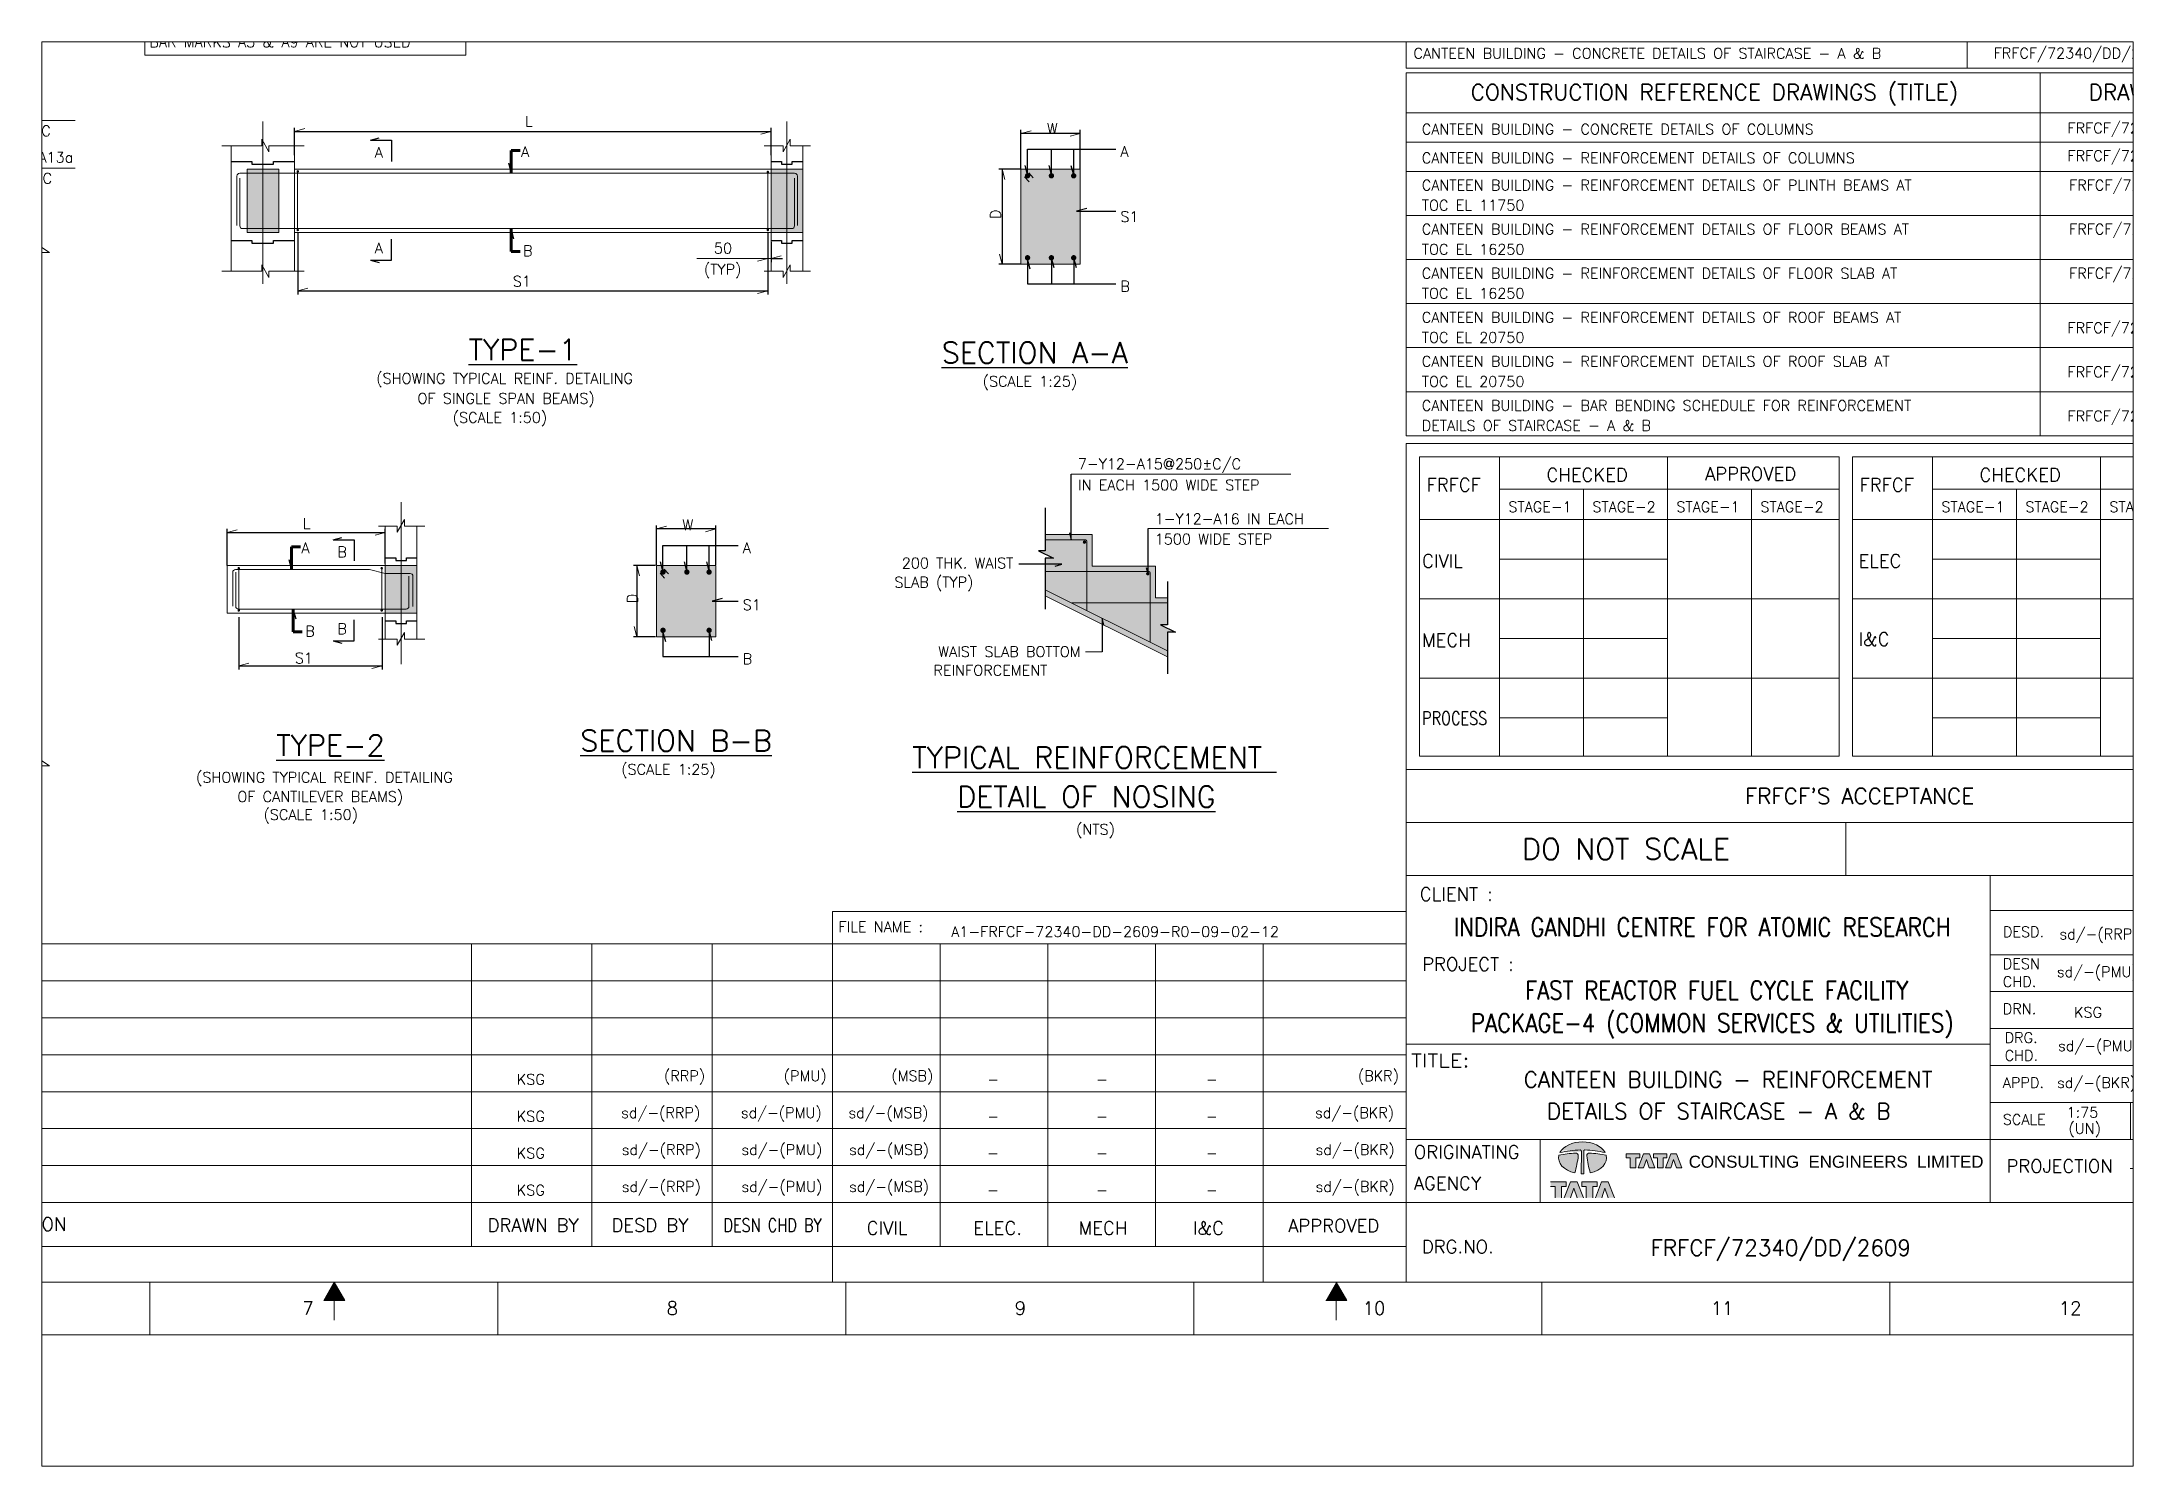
# Paper-space layout 'Layout1' of a CAD drawing. Header units: millimetres. Extents: x 0 to 9.4, y 0 to 6.4.
# The model-space entities are those that its viewports show. They can reach past a viewport. Long polylines and large blocks are cut down to what shows.
import ezdxf
from ezdxf.enums import TextEntityAlignment as Align
from ezdxf.lldxf.tags import DXFTag

# ---------------------------------------------------------------- set-up
doc = ezdxf.new("R2010")
doc.units = ezdxf.units.MM
doc.header["$LTSCALE"] = 250
doc.header["$MEASUREMENT"] = 0
for name, pattern in [('( Hidden )', [0.375, 0.25, -0.125]), ('ACAD_ISO10W100', [18.5, 12, -3, 0.5, -3]), ('DOT2', [125, 0, -125]), ('HIDDEN', [375, 250, -125])]:
    doc.linetypes.add(name, pattern=pattern)
doc.layers.get('DEFPOINTS').update_dxf_attribs({"lineweight": 0})
for name, color, linetype, lineweight in [('bor', 6, 'Continuous', 0), ('CIVIL', 3, 'Continuous', 0), ('CIVILTEXT', 3, 'Continuous', 0), ('CV-CB-CIVIL', 70, 'Continuous', 0), ('CV-CB-DIM', 2, 'Continuous', 0), ('CV-CB-GRID', 8, 'CENTER', 5), ('CV-CB-HATCH', 2, 'Continuous', 0), ('CV-CB-LINE', 2, 'Continuous', 0), ('CV-CB-REINFORCEMENT', 6, 'Continuous', 0), ('CV-CB-SHADE', 25, 'Continuous', 0), ('CV-CB-TEXT', 3, 'Continuous', 0), ('CVTEXT', 3, 'Continuous', 0), ('CVTXT', 3, 'Continuous', 0), ('DIM', 2, 'Continuous', 0), ('EMBLEM', 7, 'Continuous', 0), ('HATCH', 2, 'Continuous', 0), ('LOGO_1', 7, 'Continuous', 0), ('SHADE', 25, 'Continuous', 0), ('TEXT', 3, 'Continuous', 0)]:
    doc.layers.add(name, color=color, linetype=linetype, lineweight=lineweight)
doc.styles.add('RD', font='romans.shx')
doc.styles.add('ROMANS', font='romans.shx')
doc.styles.add('SIMPLEX', font='romans.shx')
doc.styles.get("Standard").update_dxf_attribs({"font": 'romans.shx'})
doc.styles.add('TCE_NAME', font='arial.ttf')
doc.styles.add('V1', font='romans.shx', dxfattribs={"height": 200})
tags = doc.linetypes.add('CENTER', pattern=[2, 1.25, -0.25, 0.25, -0.25]).pattern_tags.tags
tags[10:11] = [DXFTag(74, 4), DXFTag(75, 0), DXFTag(340, '0'), DXFTag(46, 1.0), DXFTag(50, 0.0), DXFTag(44, 0.0), DXFTag(45, 0.0)]
tags[8:9] = [DXFTag(74, 4), DXFTag(75, 0), DXFTag(340, '0'), DXFTag(46, 1.0), DXFTag(50, 0.0), DXFTag(44, 0.0), DXFTag(45, 0.0)]
tags[6:7] = [DXFTag(74, 4), DXFTag(75, 0), DXFTag(340, '0'), DXFTag(46, 1.0), DXFTag(50, 0.0), DXFTag(44, 0.0), DXFTag(45, 0.0)]
tags[4:5] = [DXFTag(74, 4), DXFTag(75, 0), DXFTag(340, '0'), DXFTag(46, 1.0), DXFTag(50, 0.0), DXFTag(44, 0.0), DXFTag(45, 0.0)]
doc.dimstyles.new('CIVIL', dxfattribs={"dimtxt": 1, "dimasz": 0.0005, "dimexe": 50, "dimexo": 0, "dimgap": 50, "dimtad": 1, "dimdec": 0, "dimlfac": 0.001, "dimzin": 0, "dimdsep": 46, "dimtxsty": 'ROMANS', "dimblk": 'TICK', "dimcen": 0.09, "dimclrd": 2, "dimclre": 2, "dimclrt": 3, "dimadec": 0, "dimazin": 0, "dimtfac": 1, "dimtdec": 0, "dimtofl": 0, "dimtmove": 0, "dimatfit": 3, "dimldrblk": 'TICK', "dimfxl": 1, "dimfrac": 2, "dimtolj": 1, "dimtzin": 0, "dimarcsym": 0})

psp = doc.layouts.get("Layout1")

msp = doc.modelspace()

# ---------------------------------------------------------------- texts
at = {"layer": 'CV-CB-CIVIL', "color": 6, "linetype": 'Continuous', "style": 'SIMPLEX'}
for s, p in [('CONSTRUCTION REFERENCE DRAWINGS (TITLE)', (540432.66, -598649.72, -465236.72)), ('DRAWING NOS.', (546841.27, -598649.72, -465236.72))]:
    msp.add_text(s, height=225, dxfattribs=at).set_placement(p, align=Align.MIDDLE_CENTER)
at = {"layer": 'CV-CB-TEXT', "lineweight": 0, "style": 'ROMANS'}
for s, p in [('CANTEEN BUILDING - CONCRETE DETAILS OF STAIRCASE - A & B', (536152.41, -598171.57, -465236.72)), ('FRFCF/72340/DD/2507', (544403.77, -598170.22, -465236.72))]:
    msp.add_text(s, height=150, dxfattribs=at).set_placement(p)
at = {"layer": 'CV-CB-TEXT', "color": 3, "style": 'ROMANS'}
for s, p in [('CANTEEN BUILDING - CONCRETE DETAILS OF COLUMNS', (536270.27, -599250.03, -465236.72)), ('FRFCF/72340/DD/2501', (545453.24, -599233, -465236.72)), ('CANTEEN BUILDING - REINFORCEMENT DETAILS OF COLUMNS', (536270.27, -599658.97, -232618.36)), ('FRFCF/72340/DD/2601', (545453.24, -599627.82, -232618.36)), ('CANTEEN BUILDING - REINFORCEMENT DETAILS OF PLINTH BEAMS AT', (536270.27, -600045.77, -232618.36)), ('FRFCF/72340/DD/2602', (545475.79, -600045.77, -232618.36)), ('TOC EL 11750', (536270.27, -600331.76, -232618.36)), ('FRFCF/72340/DD/2604', (545475.79, -600672.24, -232618.36)), ('TOC EL 16250', (536270.27, -600958.24, -232618.36)), ('CANTEEN BUILDING - REINFORCEMENT DETAILS OF FLOOR BEAMS AT', (536270.27, -600672.24, -232618.36)), ('CANTEEN BUILDING - REINFORCEMENT DETAILS OF FLOOR SLAB AT', (536270.27, -601298.72, -232618.36)), ('FRFCF/72340/DD/2605', (545475.79, -601298.72, -232618.36)), ('TOC EL 16250', (536270.27, -601584.71, -232618.36)), ('CANTEEN BUILDING - REINFORCEMENT DETAILS OF ROOF BEAMS AT', (536270.27, -601925.19, -232618.36)), ('FRFCF/72340/DD/2606', (545453.24, -602074.99, -232618.36)), ('TOC EL 20750', (536270.27, -602211.19, -232618.36)), ('CANTEEN BUILDING - REINFORCEMENT DETAILS OF ROOF SLAB AT', (536270.27, -602551.67, -232618.36)), ('FRFCF/72340/DD/2607', (545453.24, -602701.47, -232618.36)), ('TOC EL 20750', (536270.27, -602837.67, -232618.36)), ('CANTEEN BUILDING - BAR BENDING SCHEDULE FOR REINFORCEMENT ', (536270.27, -603178.15, -232618.36)), ('FRFCF/72340/BS/2729', (545453.24, -603327.94, 0)), ('DETAILS OF STAIRCASE - A & B', (536270.27, -603464.14, -232618.36))]:
    msp.add_text(s, height=150, dxfattribs=at).set_placement(p)
at = {"layer": 'CV-CB-TEXT', "lineweight": 0, "style": 'ROMANS'}
for s, p in [('7-Y12-A15@250%%pC/C', (531379.54, -603859.27, 594389.79)), ('IN EACH 1500 WIDE STEP', (531379.54, -604158.53, 594389.79)), ('1-Y12-A16 IN EACH', (532472.5, -604641.24, 594389.79)), ('1500 WIDE STEP', (532472.5, -604928.06, 594389.79))]:
    msp.add_text(s, height=150, dxfattribs=at).set_placement(p, align=Align.TOP_LEFT)
for s, p in [('200 THK. WAIST', (530462.46, -605419.6, 237755.39)), ('SLAB (TYP)', (529893.87, -605691.67, 237755.39)), ('WAIST SLAB BOTTOM', (531418.03, -606678.91, 237755.39)), ('REINFORCEMENT', (530945.46, -606944.51, 237755.39))]:
    msp.add_text(s, height=150, dxfattribs=at).set_placement(p, align=Align.RIGHT)
at = {"layer": 'CV-CB-TEXT', "color": 6, "lineweight": -2, "style": 'V1'}
for s, p in [('%%uTYPICAL REINFORCEMENT %%U', (529023.28, -608108.57, -219017.56)), ('%%uDETAIL OF NOSING%%U', (529660.83, -608666.44, -219017.56))]:
    msp.add_text(s, height=300, dxfattribs=at).set_placement(p, align=Align.MIDDLE_LEFT)
at = {"layer": 'CV-CB-TEXT', "style": 'ROMANS'}
msp.add_text('(NTS)', height=150, dxfattribs=at).set_placement((531629.76, -609205.18, -529061.79), align=Align.CENTER)
at = {"layer": 'CV-CB-TEXT', "color": 6, "style": 'ROMANS'}
for s, p in [('CANTEEN BUILDING - REINFORCEMENT', (540627.11, -612867.8, -232533.15)), ('DETAILS OF STAIRCASE - A & B', (540494.64, -613317.65, -232533.15)), ('FRFCF/72340/DD/2609', (541376.94, -615259.55, -232533.15))]:
    msp.add_text(s, height=225, dxfattribs=at).set_placement(p, align=Align.BOTTOM_CENTER)
at = {"layer": 'CV-CB-TEXT', "style": 'ROMANS'}
for s, p in [('sd/-(BKR)', (545305.16, -612806.2, -232618.36)), ('1:75', (545441.91, -613228.63, -232618.36)), ('1:75', (545441.91, -613228.63, -232618.36)), ('(UN)', (545467.26, -613458.66, -232618.36)), ('(UN)', (545467.26, -613458.66, -232618.36))]:
    msp.add_text(s, height=150, dxfattribs=at).set_placement(p)
at = {"layer": 'CV-CB-TEXT', "lineweight": 0, "char_height": 150, "attachment_point": 1, "line_spacing_factor": 1.2, "style": 'ROMANS'}
for s, insert in [('@150%%pC/C', (515658.84, -599124.58, -1860265.17)), ('11-Y16-A13a', (515632.1, -599501.03, -1860265.17)), ('@150%%pC/C', (515677.58, -599799.85, -1860265.17))]:
    msp.add_mtext(s, dxfattribs=dict(at, insert=insert))
at = {"layer": 'CV-CB-TEXT', "char_height": 150, "attachment_point": 7, "line_spacing_factor": 1.2, "style": 'ROMANS'}
for s, insert in [('A1-FRFCF-72340-DD-2609-R0-09-02-12', (529577.65, -610660.67, -232618.36)), ('sd/-(RRP)', (545339.12, -610744.03, -232618.36)), ('sd/-(PMU)', (545302.35, -611281.2, -232618.36)), ('KSG', (545546.59, -611806.2, -232618.36)), ('sd/-(PMU)', (545319.24, -612332.92, -232618.36)), ('KSG', (523399.31, -612759.46, -232618.36)), ('(RRP)', (525493.1, -612759.46, -232618.36)), ('(PMU)', (527195.44, -612759.46, -232618.36)), ('(MSB)', (528725.45, -612759.46, -232618.36)), ('-', (530090.26, -612759.46, -232618.36)), ('-', (531638.28, -612759.46, -232618.36)), ('-', (533201.68, -612759.46, -232618.36)), ('(BKR)', (535361.09, -612759.46, -232618.36)), ('KSG', (523399.31, -613284.46, -232618.36)), ('sd/-(RRP)', (524883.92, -613284.46, -232618.36)), ('sd/-(PMU)', (526586.26, -613284.46, -232618.36)), ('sd/-(MSB)', (528116.27, -613284.46, -232618.36)), ('-', (530090.26, -613284.46, -232618.36)), ('-', (531638.28, -613284.46, -232618.36)), ('-', (533201.68, -613284.46, -232618.36)), ('sd/-(BKR)', (534751.91, -613284.46, -232618.36)), ('sd/-(RRP)', (524891.86, -613809.46, -232618.36)), ('sd/-(PMU)', (526594.2, -613809.46, -232618.36)), ('sd/-(MSB)', (528124.21, -613809.46, -232618.36)), ('sd/-(BKR)', (534759.85, -613809.46, -232618.36)), ('KSG', (523399.31, -613809.46, -232618.36)), ('-', (530088.49, -613809.46, -232618.36)), ('-', (531638.28, -613809.46, -232618.36)), ('-', (533201.68, -613809.46, -232618.36)), ('KSG', (523399.31, -614334.46, -232618.36)), ('sd/-(RRP)', (524891.86, -614334.46, -232618.36)), ('sd/-(PMU)', (526594.2, -614334.46, -232618.36)), ('sd/-(MSB)', (528124.21, -614334.46, -232618.36)), ('sd/-(BKR)', (534759.85, -614334.46, -232618.36)), ('-', (530088.49, -614334.46, -232618.36)), ('-', (531638.28, -614334.46, -232618.36)), ('-', (533201.68, -614334.46, -232618.36))]:
    msp.add_mtext(s, dxfattribs=dict(at, insert=insert))
at = {"layer": 'CVTEXT', "color": 3, "lineweight": -2, "style": 'ROMANS'}
msp.add_text('BAR MARKS A3 & A9 ARE NOT USED', height=150, dxfattribs=at).set_placement((518174.09, -598009.31, -929787.15))
at = {"layer": 'CVTEXT', "lineweight": -2, "style": 'ROMANS'}
for s, p in [('L', (523513.92, -599138.44, -930117.21)), ('A', (523460.75, -599569.78, -930117.21)), ('50', (526203.37, -600943.08, -930117.21)), ('B', (523487.6, -600978.87, -930117.21)), ('(TYP)', (526060.58, -601243.29, -930117.21)), ('S1', (523342.36, -601412.34, -930117.21)), ('(SHOWING TYPICAL REINF. DETAILING', (521400.41, -602793.89, -930117.21)), ('OF SINGLE SPAN BEAMS)', (521987.28, -603078.1, -930117.21)), ('(SCALE 1:25)', (530025.11, -602835.16, -931765.55)), ('(SCALE 1:50)', (522487.69, -603349.15, -931765.55)), ('L', (520355.65, -604856.56, -930117.21)), ('A', (520336.76, -605203.95, -930117.21)), ('B', (520389.94, -606388.04, -930117.21)), ('S1', (520243.44, -606770.04, -930117.21)), ('(SCALE 1:25)', (524884.47, -608352.03, -931765.55)), ('(SHOWING TYPICAL REINF. DETAILING', (518837.61, -608465.32, -930117.21)), ('OF CANTILEVER BEAMS)', (519424.48, -608739.31, -930117.21)), ('(SCALE 1:50)', (519797.14, -608995.94, -931765.55))]:
    msp.add_text(s, height=150, dxfattribs=at).set_placement(p)
at = {"layer": 'CVTEXT', "lineweight": -2, "char_height": 150, "attachment_point": 7, "line_spacing_factor": 0.6, "style": 'ROMANS'}
for s, insert in [('W', (530939.42, -599240.29, -930117.21)), ('A', (531982.87, -599568.53, -930117.21)), ('S1', (531982.87, -600493.82, -930117.21)), ('B', (531982.87, -601483.55, -930117.21)), ('W', (525754.72, -604874.46, -930117.21)), ('A', (526611.41, -605202.7, -930117.21)), ('S1', (526611.41, -606012.22, -930117.21)), ('B', (526611.41, -606780.22, -930117.21))]:
    msp.add_mtext(s, dxfattribs=dict(at, insert=insert))
at = {"layer": 'CVTEXT', "lineweight": -2, "char_height": 150, "attachment_point": 7, "rotation": 90, "line_spacing_factor": 0.6, "style": 'ROMANS'}
for insert in [(530281.53, -600453.7, -930117.21), (525118.41, -605914.95, -930117.21)]:
    msp.add_mtext('D', dxfattribs=dict(at, insert=insert))
at = {"layer": 'TEXT', "color": 6, "lineweight": -2, "style": 'ROMANS'}
for s, p in [('%%uTYPE-1%%U', (522712.65, -602460.64, -930117.21)), ('%%uSECTION A-A%%U', (529441.64, -602501.91, -931765.55)), ('%%uTYPE-2%%U', (519977.16, -608086.63, -930117.21)), ('%%uSECTION B-B%%U', (524301.01, -608018.78, -931765.55))]:
    msp.add_text(s, height=300, dxfattribs=at).set_placement(p)

# ---------------------------------------------------------------- blocks, each defined once
blk = doc.blocks.new('TATA A1')
at = {"layer": 'EMBLEM', "ltscale": 145.343323}
h = blk.add_hatch(color=153, dxfattribs=at)
edge = h.paths.add_edge_path()
edge.add_ellipse((52328022, 2516384), major_axis=(-340485, 22), ratio=0.667148483, start_angle=199.2891084, end_angle=340.721989)
edge.add_arc((52328016, 1240574), 1388531, 91.3467376, 103.3827433, ccw=False)
edge.add_arc((52290309, 2607926), 21405, -3.3534023, 76.2913044, ccw=False)
edge.add_line((52311677, 2606674), (52310087, 2289546))
edge.add_ellipse((52328022, 2516384), major_axis=(-340485, 22), ratio=0.667148483, start_angle=86.9830218, end_angle=93.0219186)
edge.add_line((52345957, 2289545), (52344367, 2606674))
edge.add_arc((52365735, 2607926), 21405, 103.7116227, 183.3534023, ccw=False)
edge.add_arc((52328016, 1240574), 1388531, 76.6172567, 88.6528074, ccw=False)
edge = h.paths.add_edge_path()
edge.add_ellipse((52328022, 2516384), major_axis=(-340485, 22), ratio=0.667148483, start_angle=108.9834632, end_angle=189.4528604)
edge.add_arc((52394310, 1330409), 1252612, 77.5720648, 88.5294367)
edge.add_arc((52421884, 2549485), 33437, 82.1407714, 184.7600542)
edge.add_arc((53728300, 2693389), 1347744, 186.2480439, 196.9008991)
edge = h.paths.add_edge_path()
edge.add_arc((52234161, 2549485), 33437, 355.2399458, 457.8592286)
edge.add_arc((52261735, 1330409), 1252612, 91.4705633, 102.4282329)
edge.add_ellipse((52328022, 2516384), major_axis=(-340485, 22), ratio=0.667148483, start_angle=350.5585952, end_angle=431.0218775)
edge.add_arc((50927744, 2693389), 1347744, 343.0994308, 353.7519561)
h.paths.add_polyline_path([(52510960, 1948997), (52598823, 2175676), (52693585, 2175676), (52781448, 1948997), (52692145, 1948997), (52646204, 2083149), (52600263, 1948997)])
h.paths.add_polyline_path([(52381881, 1948997), (52381881, 2108801), (52316646, 2108801), (52316646, 2175676), (52535432, 2175676), (52535432, 2108801), (52473212, 2108801), (52473212, 1948997)])
h.paths.add_polyline_path([(52068911, 1948997), (52156774, 2175676), (52251536, 2175676), (52339399, 1948997), (52250096, 1948997), (52204155, 2083149), (52158214, 1948997)])
h.paths.add_polyline_path([(51939832, 1948997), (51939832, 2108801), (51874596, 2108801), (51874596, 2175676), (52093383, 2175676), (52093383, 2108801), (52031163, 2108801), (52031163, 1948997)])
at = {"layer": 'EMBLEM', "ltscale": 127.079765, "extrusion": (0, 0, -1)}
h = blk.add_hatch(color=153, dxfattribs=at)
h.paths.add_polyline_path([(-53086193, 2376057), (-53086193, 2515781), (-53140595, 2515781), (-53140595, 2574253), (-52949300, 2574253), (-52949300, 2515781), (-53006338, 2515781), (-53006338, 2376057)])
h.paths.add_polyline_path([(-53355696, 2376057), (-53278875, 2574253), (-53196020, 2574253), (-53119198, 2376057), (-53197279, 2376057), (-53237447, 2493352), (-53277615, 2376057)])
h.paths.add_polyline_path([(-53472695, 2376057), (-53472695, 2515781), (-53527097, 2515781), (-53527097, 2574253), (-53335803, 2574253), (-53335803, 2515781), (-53392840, 2515781), (-53392840, 2376057)])
h.paths.add_polyline_path([(-53742198, 2376057), (-53665377, 2574253), (-53582522, 2574253), (-53505700, 2376057), (-53583781, 2376057), (-53623949, 2493352), (-53664117, 2376057)])
at = {"layer": 'LOGO_1', "ltscale": 0.023622}
for points in [[(34425000, 487500), (34575000, 750000), (34725000, 487500)], [(48675000, 487500), (48825000, 750000), (48975000, 487500)]]:
    blk.add_hatch(color=25, dxfattribs=at).paths.add_polyline_path(points)
at = {"layer": 'CIVIL', "color": 4, "ltscale": 1.5}
for p, q in [((36527917, 1257202), (36527917, 5557087)), ((38239077, 1257202), (38239077, 5557087)), ((39950237, 1257202), (39950237, 5557087)), ((41661397, 750000), (41661397, 5557087))]:
    blk.add_line(p, q, dxfattribs=at)
at = {"layer": 'DIM', "color": 6, "linetype": 'ByBlock'}
blk.add_line((60123207, 2779500, 0), (60123207, 3304500), dxfattribs=at)
at = {"layer": 'EMBLEM', "color": 153, "ltscale": 145.343323}
for p, q in [((52310087, 2289546, 85212), (52311685, 2608208, 85212)), ((52345957, 2289545, 85212), (52344359, 2608208, 85212)), ((51874596, 2175676, 85212), (52093383, 2175676, 85212)), ((51939832, 2108801, 85212), (51874596, 2108801, 85212)), ((51939832, 1948997, 85212), (51939832, 2108801, 85212)), ((52093383, 2108801, 85212), (52031163, 2108801, 85212)), ((52031163, 2108801, 85212), (52031163, 1948997, 85212)), ((52156774, 2175676, 85212), (52068911, 1948997, 85212)), ((52093383, 2175676, 85212), (52093383, 2108801, 85212)), ((52156774, 2175676, 85212), (52251536, 2175676, 85212)), ((52251536, 2175676, 85212), (52156774, 2175676, 85212)), ((52204155, 2083149, 85212), (52158214, 1948997, 85212)), ((52203885, 2175676, 85212), (52204155, 2175676, 85212)), ((52204155, 2083149, 85212), (52250096, 1948997, 85212)), ((52339399, 1948997, 85212), (52251536, 2175676, 85212)), ((52316646, 2108801, 85212), (52316646, 2175676, 85212)), ((52316646, 2175676, 85212), (52535432, 2175676, 85212)), ((52381881, 2108801, 85212), (52316646, 2108801, 85212)), ((52381881, 1948997, 85212), (52381881, 2108801, 85212)), ((52535432, 2108801, 85212), (52473212, 2108801, 85212)), ((52473212, 2108801, 85212), (52473212, 1948997, 85212)), ((52598823, 2175676, 85212), (52510960, 1948997, 85212)), ((52535432, 2175676, 85212), (52535432, 2108801, 85212)), ((52598823, 2175676, 85212), (52693585, 2175676, 85212)), ((52693585, 2175676, 85212), (52598823, 2175676, 85212)), ((52646204, 2083149, 85212), (52600263, 1948997, 85212)), ((52645934, 2175676, 85212), (52646204, 2175676, 85212)), ((52646204, 2083149, 85212), (52692145, 1948997, 85212)), ((52781448, 1948997, 85212), (52693585, 2175676, 85212))]:
    blk.add_line(p, q, dxfattribs=at)
at = {"layer": 'EMBLEM', "color": 155, "ltscale": 127.079765}
for p, q in [((53196020, 2574253, 85212), (53278875, 2574253, 85212)), ((53237447, 2493352, 85212), (53197279, 2376057, 85212)), ((53237211, 2574253, 85212), (53237447, 2574253, 85212)), ((53237447, 2493352, 85212), (53277615, 2376057, 85212)), ((53582522, 2574253, 85212), (53665377, 2574253, 85212)), ((53623949, 2493352, 85212), (53583781, 2376057, 85212)), ((53623714, 2574253, 85212), (53623949, 2574253, 85212)), ((53623949, 2493352, 85212), (53664117, 2376057, 85212)), ((53119198, 2376057, 85212), (53197279, 2376057, 85212)), ((53505700, 2376057, 85212), (53583781, 2376057, 85212))]:
    blk.add_line(p, q, dxfattribs=at)
at = {"layer": 'EMBLEM', "color": 155, "ltscale": 127.079765, "elevation": 85212, "flags": 128}
for points in [[(53006338, 2515781), (52949300, 2515781), (52949300, 2574253), (53140595, 2574253), (53140595, 2515781), (53086193, 2515781)], [(53086193, 2515781), (53086193, 2376057), (53006338, 2376057), (53006338, 2515781)], [(53355696, 2376057), (53278875, 2574253), (53196020, 2574253), (53119198, 2376057)], [(53392840, 2515781), (53335803, 2515781), (53335803, 2574253), (53527097, 2574253), (53527097, 2515781), (53472695, 2515781)], [(53472695, 2515781), (53472695, 2376057), (53392840, 2376057), (53392840, 2515781)], [(53742198, 2376057), (53665377, 2574253), (53582522, 2574253), (53505700, 2376057)], [(53355696, 2376057), (53277615, 2376057)], [(53742198, 2376057), (53664117, 2376057)]]:
    blk.add_lwpolyline(points, dxfattribs=at)
at = {"layer": 'EMBLEM', "color": 153, "ltscale": 145.343323}
for centre, radius, start, end in [((52261735, 1330409, 85212), 1252612, 91.4705633, 102.4282329), ((52328016, 1240574, 85212), 1388531, 91.3467376, 103.3827433), ((50927744, 2693389, 85212), 1347744, 343.0897494, 353.7519561), ((52234161, 2549485, 85212), 33437, 355.2399458, 97.8592286), ((52290309, 2607926, 85212), 21405, 356.6465977, 76.2913045), ((52365735, 2607926, 85212), 21405, 103.7086955, 183.3534023), ((52328016, 1240574, 85212), 1388531, 76.6172567, 88.6528074), ((52421884, 2549485, 85212), 33437, 82.1407714, 184.7600542), ((53728300, 2693389, 85212), 1347744, 186.2480439, 196.9102506), ((52394310, 1330409, 85212), 1252612, 77.5717671, 88.5294367)]:
    blk.add_arc(centre, radius, start, end, dxfattribs=at)
for start_param, end_param in [(3.478251104, 5.946720543), (6.118401707, 7.522750911), (1.902120262, 3.306576191), (1.518140124, 1.623538756)]:
    blk.add_ellipse((52328022, 2516384, 85212), major_axis=(-340485, 22), ratio=0.667148483, start_param=start_param, end_param=end_param, dxfattribs=at)
at = {"layer": 'LOGO_1', "color": 6, "ltscale": 0.023622}
for p, q in [((49819286, 12671419), (56165159, 12671419)), ((49819286, 12671419), (49819286, 8038310)), ((56165159, 12671419), (62323286, 12671419)), ((50007033, 12483671), (55977412, 12483671)), ((50007033, 12483671), (50007033, 8226058)), ((55977412, 12483671), (55977412, 8226058)), ((56165159, 12483671), (56165159, 8226058)), ((56165159, 12483671), (62135538, 12483671)), ((51146673, 12023636, 0), (55977412, 12023636, 0)), ((57304799, 12023636, 0), (62135538, 12023636, 0)), ((50007033, 11590147, 0), (55977412, 11590147, 0)), ((56165159, 11590147, 0), (62135538, 11590147, 0)), ((51146673, 11026903, 0), (53535977, 11026903, 0)), ((57304799, 11026903), (59694103, 11026903)), ((50007033, 10463660, 0), (55977412, 10463660, 0)), ((56165159, 10463660, 0), (62135538, 10463660, 0)), ((51146673, 9900417, 0), (53535977, 9900417, 0)), ((57304799, 9900417, 0), (59694103, 9900417, 0)), ((50007033, 9337174, 0), (55977412, 9337174, 0)), ((56165159, 9337174, 0), (62135538, 9337174, 0)), ((51146673, 8773930, 0), (53535977, 8773930, 0)), ((57304799, 8773930, 0), (59694103, 8773930, 0)), ((49819286, 8038310), (62323286, 8038310)), ((49819286, 8038310), (56165159, 8038310)), ((49819286, 8038310), (56165159, 8038310)), ((50007033, 8226058, 0), (55977412, 8226058, 0)), ((50007033, 8226058, 0), (55977412, 8226058, 0)), ((56165159, 8226058), (62135538, 8226058)), ((56165159, 8226058), (62135538, 8226058)), ((56165159, 8038310), (62323286, 8038310)), ((56165159, 8038310), (62323286, 8038310)), ((49819286, 7282087), (62323286, 7282087)), ((56071286, 7282087), (56071286, 6532087)), ((49819286, 6532087), (62323286, 6532087))]:
    blk.add_line(p, q, dxfattribs=at)
at = {"layer": 'LOGO_1', "color": 3, "ltscale": 0.023622}
for p, q in [((51146673, 12483671, 0), (51146673, 8226058, 0)), ((53535977, 12483671, 0), (53535977, 8226058, 0)), ((57304799, 12483671, 0), (57304799, 8226058, 0)), ((59694103, 12483671), (59694103, 8226058)), ((52341325, 12023636, 0), (52341325, 8226058, 0)), ((54730629, 12023636, 0), (54730629, 8226058, 0)), ((58499451, 12023636), (58499451, 8226058))]:
    blk.add_line(p, q, dxfattribs=at)
at = {"layer": 'LOGO_1', "color": 6, "linetype": 'Continuous', "ltscale": 0.023622}
for p, q in [((49819286, 757087), (49819286, 8032087)), ((49819286, 6532087), (62323286, 6532087)), ((49819286, 6532087), (62323286, 6532087)), ((58123286, 1882087), (58123286, 6532087)), ((41661397, 6017255), (49819286, 6017255)), ((41661397, 6017255), (41661397, 5557087)), ((58125000, 6032217), (62325000, 6032217)), ((21118039, 5557087), (49819286, 5557087)), ((58125000, 5404500), (62325000, 5404500)), ((58125000, 4879500), (62325000, 4879500)), ((58125000, 4354500), (62325000, 4354500)), ((49819286, 4132087), (58123286, 4132087)), ((49819286, 4132087), (58123286, 4132087)), ((58125000, 3829500), (62325000, 3829500)), ((58125000, 3304500), (62325000, 3304500)), ((49821000, 2779500), (62325000, 2779500)), ((51723228, 1882087), (51723228, 2779500)), ((10234485, 1882087), (49819286, 1882087)), ((49819286, 1882087), (62323286, 1882087)), ((10234485, 1257202), (49819286, 1257202)), ((2250000, 750000), (62325000, 750000))]:
    blk.add_line(p, q, dxfattribs=at)
at = {"layer": 'LOGO_1', "color": 4, "ltscale": 0.023622}
for p, q in [((43192102, 1257202), (43192102, 5557087)), ((44722806, 1257202), (44722806, 5557087)), ((46253510, 1257202), (46253510, 5557087)), ((47784215, 757087), (47784215, 5557087))]:
    blk.add_line(p, q, dxfattribs=at)
at = {"layer": 'LOGO_1', "color": 2, "ltscale": 0.023622}
for p, q in [((10234485, 5032087), (49819286, 5032087)), ((10234485, 4507087), (49819286, 4507087)), ((10234485, 3982087), (49819286, 3982087)), ((10234485, 3457087), (49819286, 3457087)), ((10234485, 2932087), (49819286, 2932087)), ((10234485, 2407087), (49819286, 2407087))]:
    blk.add_line(p, q, dxfattribs=at)
at = {"layer": 'LOGO_1', "color": 3, "linetype": 'Continuous', "ltscale": 0.023622}
for p, q in [((61258102, 2635679), (60307660, 2508624)), ((60307660, 2508624), (60307660, 2219863)), ((60307660, 2219863), (61258102, 2092808))]:
    blk.add_line(p, q, dxfattribs=at)
at = {"layer": 'LOGO_1', "color": 3, "linetype": 'ACAD_ISO10W100', "ltscale": 0.11811}
blk.add_line((62257051, 2364243), (60115115, 2364243), dxfattribs=at)
at = {"layer": 'LOGO_1', "color": 2, "linetype": 'Continuous', "ltscale": 0.023622}
for p, q in [((31950000, 0), (31950000, 750000)), ((36900000, 0), (36900000, 750000)), ((41850000, 0), (41850000, 750000)), ((46800000, 0), (46800000, 750000)), ((51750000, 0), (51750000, 750000)), ((56700000, 0), (56700000, 750000)), ((63075000, 0), (0, 0))]:
    blk.add_line(p, q, dxfattribs=at)
at = {"layer": 'LOGO_1', "color": 25, "ltscale": 0.023622}
for p, q in [((34575000, 750000), (34425000, 487500)), ((34725000, 487500), (34575000, 750000)), ((48975000, 487500), (48825000, 750000)), ((34725000, 487500), (34425000, 487500)), ((34575000, 487500), (34575000, 209047)), ((48975000, 487500), (48675000, 487500)), ((48825000, 487500), (48825000, 209047))]:
    blk.add_line(p, q, dxfattribs=at)
at = {"layer": 'CIVIL', "color": 4, "linetype": 'Continuous', "style": 'SIMPLEX'}
for s, p in [('DRAWN BY', (37402729, 1466449)), ('DESD BY', (39063801, 1466449))]:
    blk.add_text(s, height=187500, dxfattribs=at).set_placement(p, align=Align.CENTER)
at = {"layer": 'CIVIL', "color": 4, "linetype": 'Continuous', "style": 'SIMPLEX', "width": 0.8}
blk.add_text('DESN CHD BY', height=187500, dxfattribs=at).set_placement((40808408, 1466449), align=Align.CENTER)
at = {"layer": 'CIVILTEXT', "color": 6, "style": 'ROMANS'}
blk.add_text('DEPT.', height=150000, dxfattribs=at).set_placement((60266212, 2986486))
at = {"layer": 'EMBLEM', "color": 153, "style": 'TCE_NAME'}
blk.add_text('  CONSULTING  ENGINEERS  LIMITED', height=171450, dxfattribs=at).set_placement((53705862, 2376057))
at = {"layer": 'LOGO_1', "color": 6, "style": 'ROMANS'}
for s, p in [('CIVIL', (50045751, 11002852)), ('ELEC', (56252229, 11002852)), ('MECH', (50045751, 9876366)), ('I&C', (56252229, 9891737))]:
    blk.add_text(s, height=187500, dxfattribs=at).set_placement(p, align=Align.MIDDLE_LEFT)
at = {"layer": 'LOGO_1', "color": 6, "style": 'ROMANS', "width": 0.8}
blk.add_text('PROCESS', height=187500, dxfattribs=at).set_placement((50045751, 8768344), align=Align.MIDDLE_LEFT)
at = {"layer": 'LOGO_1', "color": 6}
for s, height, style, p in [("FRFCF'S ACCEPTANCE", 225000, 'SIMPLEX', (56269286, 7660199)), ('DO NOT SCALE', 300000, 'ROMANS', (52945286, 6907087))]:
    blk.add_text(s, height=height, dxfattribs=dict(at, style=style)).set_placement(p, align=Align.MIDDLE_CENTER)
at = {"layer": 'LOGO_1', "color": 3, "linetype": 'Continuous', "style": 'ROMANS'}
for s, p in [('CLIENT :', (50532803, 6172156)), ('PROJECT :', (50699619, 5177203))]:
    blk.add_text(s, height=187949.1, dxfattribs=at).set_placement(p, align=Align.CENTER)
at = {"layer": 'LOGO_1', "color": 4, "style": 'ROMANS'}
for s, height, p in [('FILE NAME :', 150000, (41746477, 5725375)), ('7', 187500, (34120462, 285004)), ('8', 187500, (39302250, 285004)), ('9', 187500, (44252250, 285004)), ('10', 187500, (49202250, 285004)), ('11', 187500, (54152250, 285004)), ('12', 187500, (59102250, 285004))]:
    blk.add_text(s, height=height, dxfattribs=at).set_placement(p)
at = {"layer": 'LOGO_1', "color": 6, "linetype": 'Continuous'}
for s, height, style, width, p in [('INDIRA GANDHI CENTRE FOR ATOMIC RESEARCH', 262500, 'ROMANS', 0.85, (54029820, 5666567)), ('FAST REACTOR FUEL CYCLE FACILITY', 262500, 'ROMANS', 0.85, (54234788, 4767914)), ('PACKAGE-4 (COMMON SERVICES & UTILITIES)', 262500, 'ROMANS', 0.85, (54172326, 4303109)), ('TITLE:', 187500, 'SIMPLEX', 1.2, (50304220, 3807687))]:
    blk.add_text(s, height=height, dxfattribs=dict(at, style=style, width=width)).set_placement(p, align=Align.CENTER)
at = {"layer": 'LOGO_1', "color": 6, "style": 'SIMPLEX'}
for s, height, p in [('DESD.', 150000, (58307113, 5655325)), ('CHD.', 150000, (58305399, 4946701)), ('DESN', 150000, (58305399, 5200815)), ('DRN.', 150000, (58305399, 4560525)), ('DRG.', 150000, (58331437, 4150311)), ('CHD.', 150000, (58331437, 3896197)), ('APPD.', 150000, (58305399, 3510525)), ('SCALE', 150000, (58305399, 2986072)), ('ORIGINATING', 187500, (49928969, 2505164)), ('PROJECTION', 187500, (58357532, 2305688)), ('AGENCY', 187500, (49928969, 2060873))]:
    blk.add_text(s, height=height, dxfattribs=at).set_placement(p)
at = {"layer": 'LOGO_1', "color": 4, "linetype": 'Continuous', "style": 'SIMPLEX'}
for s, p in [('DESCRIPTION', (29965629, 1478581)), ('CIVIL', (42436568, 1424647)), ('ELEC.', (44009456, 1424647)), ('MECH', (45507819, 1424647)), ('I&C', (47007776, 1424647)), ('APPROVED', (48789095, 1457932))]:
    blk.add_text(s, height=187500, dxfattribs=at).set_placement(p, align=Align.CENTER)
at = {"layer": 'LOGO_1', "color": 3, "linetype": 'Continuous', "style": 'ROMANS'}
blk.add_text('DRG.NO.', height=187949.1, dxfattribs=at).set_placement((50042293, 1159398))
at = {"layer": 'LOGO_1', "color": 3, "attachment_point": 5, "line_spacing_factor": 0.6, "style": 'RD'}
for s, insert, char_height in [('CHECKED', (52393488, 12228022), 187500), ('APPROVED', (54717840, 12241290), 187500), ('CHECKED', (58551614, 12228022), 187500), ('APPROVED', (60875966, 12241290), 187500), ('FRFCF', (50496410, 12085488), 187500), ('FRFCF', (56654537, 12085446), 187747.7), ('STAGE-1', (51723287, 11771584), 150000), ('STAGE-2', (52917939, 11771584), 150000), ('STAGE-1', (54112591, 11771584), 150000), ('STAGE-2', (55307243, 11771584), 150000), ('STAGE-1', (57881413, 11771584), 150000), ('STAGE-2', (59076065, 11771584), 150000), ('STAGE-1', (60270717, 11771584), 150000)]:
    blk.add_mtext(s, dxfattribs=dict(at, insert=insert, char_height=char_height))
blk = doc.blocks.new('secv1_6')
at = {"layer": 'bor', "lineweight": -2}
for p, q in [((0, 6000), (-670, 3500)), ((0, 6000), (0, 0)), ((0, 0), (6000, 0))]:
    blk.add_line(p, q, dxfattribs=at)
blk = doc.blocks.new('TICK')
at = {"color": 3}
blk.add_line((-289777.747, -77645.713), (0, 0), dxfattribs=at)
blk = doc.blocks.new('*D13')
at = {"layer": 'CVTXT', "color": 2, "lineweight": -2, "transparency": 16777216}
for p, q in [((530570, -599746), (530570, -599186)), ((531413, -599236), (530570, -599236)), ((531413, -599746), (531413, -599186))]:
    blk.add_line(p, q, dxfattribs=at)
at = {"layer": 'DEFPOINTS', "color": 0, "transparency": 16777216}
for p in [(530570, -599236), (530570, -599746, -1931002), (531413, -599746)]:
    blk.add_point(p, dxfattribs=at)
at = {"layer": 'CVTXT', "color": 2, "lineweight": -2, "transparency": 16777216, "xscale": 0.0005, "yscale": 0.0005, "zscale": 0.0005, "rotation": 180}
blk.add_blockref('TICK', (530570, -599236), dxfattribs=at)
at = {"layer": 'CVTXT', "color": 2, "lineweight": -2, "transparency": 16777216, "xscale": 0.0005, "yscale": 0.0005, "zscale": 0.0005}
blk.add_blockref('TICK', (531413, -599236), dxfattribs=at)
blk = doc.blocks.new('*D14')
at = {"layer": 'CVTXT', "color": 2, "lineweight": -2, "transparency": 16777216}
for p, q in [((530570, -599746), (530253, -599746)), ((530303, -599746), (530303, -601096)), ((530570, -601096), (530253, -601096))]:
    blk.add_line(p, q, dxfattribs=at)
at = {"layer": 'DEFPOINTS', "color": 0, "transparency": 16777216}
for p in [(530570, -599746), (530303, -601096), (530570, -601096)]:
    blk.add_point(p, dxfattribs=at)
at = {"layer": 'CVTXT', "color": 2, "lineweight": -2, "transparency": 16777216, "xscale": 0.0005, "yscale": 0.0005, "zscale": 0.0005}
for p, rotation in [((530303, -599746), 90), ((530303, -601096), 270)]:
    blk.add_blockref('TICK', p, dxfattribs=dict(at, rotation=rotation))
blk = doc.blocks.new('*D15')
at = {"layer": 'CVTXT', "color": 2, "lineweight": -2, "transparency": 16777216}
for p, q in [((520283, -600646), (520283, -601524)), ((526969, -600646), (526969, -601524)), ((520283, -601474), (526969, -601474))]:
    blk.add_line(p, q, dxfattribs=at)
at = {"layer": 'DEFPOINTS', "color": 0, "transparency": 16777216}
for p in [(520283, -600646), (526969, -600646), (526969, -601474)]:
    blk.add_point(p, dxfattribs=at)
at = {"layer": 'CVTXT', "color": 2, "lineweight": -2, "transparency": 16777216, "xscale": 0.0005, "yscale": 0.0005, "zscale": 0.0005, "rotation": 180}
blk.add_blockref('TICK', (520283, -601474), dxfattribs=at)
at = {"layer": 'CVTXT', "color": 2, "lineweight": -2, "transparency": 16777216, "xscale": 0.0005, "yscale": 0.0005, "zscale": 0.0005}
blk.add_blockref('TICK', (526969, -601474), dxfattribs=at)
blk = doc.blocks.new('*D16')
at = {"layer": 'CVTXT', "color": 2, "lineweight": -2, "transparency": 16777216}
for p, q in [((520238, -599543), (520238, -599156)), ((520238, -599206), (527015, -599206)), ((527015, -599543), (527015, -599156))]:
    blk.add_line(p, q, dxfattribs=at)
at = {"layer": 'DEFPOINTS', "color": 0, "transparency": 16777216}
for p in [(527015, -599206), (520238, -599543), (527015, -599543)]:
    blk.add_point(p, dxfattribs=at)
at = {"layer": 'CVTXT', "color": 2, "lineweight": -2, "transparency": 16777216, "xscale": 0.0005, "yscale": 0.0005, "zscale": 0.0005, "rotation": 180}
blk.add_blockref('TICK', (520238, -599206), dxfattribs=at)
at = {"layer": 'CVTXT', "color": 2, "lineweight": -2, "transparency": 16777216, "xscale": 0.0005, "yscale": 0.0005, "zscale": 0.0005}
blk.add_blockref('TICK', (527015, -599206), dxfattribs=at)
blk = doc.blocks.new('*D17')
at = {"layer": 'CVTXT', "color": 2, "lineweight": -2, "transparency": 16777216}
for p, q in [((519445, -606113), (519445, -606856)), ((521483, -606113), (521483, -606856)), ((519445, -606806), (521483, -606806))]:
    blk.add_line(p, q, dxfattribs=at)
at = {"layer": 'DEFPOINTS', "color": 0, "transparency": 16777216}
for p in [(519445, -606113), (521483, -606113), (521483, -606806)]:
    blk.add_point(p, dxfattribs=at)
at = {"layer": 'CVTXT', "color": 2, "lineweight": -2, "transparency": 16777216, "xscale": 0.0005, "yscale": 0.0005, "zscale": 0.0005, "rotation": 180}
blk.add_blockref('TICK', (519445, -606806), dxfattribs=at)
at = {"layer": 'CVTXT', "color": 2, "lineweight": -2, "transparency": 16777216, "xscale": 0.0005, "yscale": 0.0005, "zscale": 0.0005}
blk.add_blockref('TICK', (521483, -606806), dxfattribs=at)
blk = doc.blocks.new('*D18')
at = {"layer": 'CVTXT', "color": 2, "lineweight": -2, "transparency": 16777216}
for p, q in [((519279, -605380), (519279, -604859)), ((519279, -604909), (521529, -604909)), ((521529, -605348), (521529, -604859))]:
    blk.add_line(p, q, dxfattribs=at)
at = {"layer": 'DEFPOINTS', "color": 0, "transparency": 16777216}
for p in [(521529, -604909), (519279, -605380), (521529, -605348, -25)]:
    blk.add_point(p, dxfattribs=at)
at = {"layer": 'CVTXT', "color": 2, "lineweight": -2, "transparency": 16777216, "xscale": 0.0005, "yscale": 0.0005, "zscale": 0.0005, "rotation": 180}
blk.add_blockref('TICK', (519279, -604909), dxfattribs=at)
at = {"layer": 'CVTXT', "color": 2, "lineweight": -2, "transparency": 16777216, "xscale": 0.0005, "yscale": 0.0005, "zscale": 0.0005}
blk.add_blockref('TICK', (521529, -604909), dxfattribs=at)
blk = doc.blocks.new('*D19')
at = {"layer": 'CVTXT', "color": 2, "lineweight": -2, "transparency": 16777216}
for p, q in [((525385, -605368), (525385, -604809)), ((526229, -604859), (525385, -604859)), ((526229, -605368), (526229, -604809))]:
    blk.add_line(p, q, dxfattribs=at)
at = {"layer": 'DEFPOINTS', "color": 0, "transparency": 16777216}
for p in [(525385, -604859), (525385, -605368, -1931002), (526229, -605368)]:
    blk.add_point(p, dxfattribs=at)
at = {"layer": 'CVTXT', "color": 2, "lineweight": -2, "transparency": 16777216, "xscale": 0.0005, "yscale": 0.0005, "zscale": 0.0005, "rotation": 180}
blk.add_blockref('TICK', (525385, -604859), dxfattribs=at)
at = {"layer": 'CVTXT', "color": 2, "lineweight": -2, "transparency": 16777216, "xscale": 0.0005, "yscale": 0.0005, "zscale": 0.0005}
blk.add_blockref('TICK', (526229, -604859), dxfattribs=at)
blk = doc.blocks.new('*D20')
at = {"layer": 'CVTXT', "color": 2, "lineweight": -2, "transparency": 16777216}
for p, q in [((525373, -605380), (525057, -605380)), ((525107, -605380), (525107, -606392)), ((525373, -606392), (525057, -606392))]:
    blk.add_line(p, q, dxfattribs=at)
at = {"layer": 'DEFPOINTS', "color": 0, "transparency": 16777216}
for p in [(525373, -605380), (525107, -606392), (525373, -606392)]:
    blk.add_point(p, dxfattribs=at)
at = {"layer": 'CVTXT', "color": 2, "lineweight": -2, "transparency": 16777216, "xscale": 0.0005, "yscale": 0.0005, "zscale": 0.0005}
for p, rotation in [((525107, -605380), 90), ((525107, -606392), 270)]:
    blk.add_blockref('TICK', p, dxfattribs=dict(at, rotation=rotation))
blk = doc.blocks.new('*D21')
at = {"layer": 'CVTXT', "color": 2, "lineweight": -2, "transparency": 16777216}
for p, q in [((526969, -600751), (526969, -601064)), ((527015, -600780), (527015, -601064)), ((526969, -601014), (526969, -601014)), ((527015, -601014), (527178, -601014))]:
    blk.add_line(p, q, dxfattribs=at)
at = {"layer": 'DEFPOINTS', "color": 0, "transparency": 16777216}
for p in [(526969, -600751), (527015, -600780), (527015, -601014)]:
    blk.add_point(p, dxfattribs=at)
at = {"layer": 'CVTXT', "color": 2, "lineweight": -2, "transparency": 16777216, "xscale": 0.0005, "yscale": 0.0005, "zscale": 0.0005}
blk.add_blockref('TICK', (526969, -601014), dxfattribs=at)
at = {"layer": 'CVTXT', "color": 2, "lineweight": -2, "transparency": 16777216, "xscale": 0.0005, "yscale": 0.0005, "zscale": 0.0005, "rotation": 180}
blk.add_blockref('TICK', (527015, -601014), dxfattribs=at)
blk = doc.blocks.new('*U7')
at = {"color": 6, "lineweight": -2, "ltscale": 0.0005, "const_width": 11.6, "elevation": 0, "flags": 128}
for points in [[(6, -199, -1), (-6, -199, -1), (6, -199)], [(6, -200, -1), (-6, -200, -1), (6, -200)]]:
    blk.add_lwpolyline(points, format="xyb", dxfattribs=at)
at = {"layer": 'CV-CB-REINFORCEMENT', "ltscale": 0.0005}
blk.add_line((1, 194, 0), (1, -187, 0), dxfattribs=at)
blk.add_line((1, 194, 0), (1, -187, 0), dxfattribs=at)
at = {"layer": 'CV-CB-REINFORCEMENT', "lineweight": -2, "ltscale": 0.0005, "const_width": 11.6, "elevation": 0, "flags": 128}
blk.add_lwpolyline([(6, 200, -1), (-6, 200, -1), (6, 200)], format="xyb", dxfattribs=at)
blk.add_lwpolyline([(6, 200, -1), (-6, 200, -1), (6, 200)], format="xyb", dxfattribs=at)

# ---------------------------------------------------------------- dimensions: what is measured, and where the dimension line sits
at = {"layer": 'CVTXT', "color": 2, "lineweight": -2}
for base, p1, p2, picture, middle in [((527015.22, -599205.77, -930117.21), (520237.66, -599542.68, -930117.21), (527015.22, -599542.68, -930117.21), '*D16', (523626.44, -599205.77, -930117.21)), ((526969.48, -601474.06, -930117.21), (520283.4, -600645.75, -930117.21), (526969.48, -600645.75, -930117.21), '*D15', (523626.44, -601474.06, -930117.21)), ((521528.52, -604908.86, -930117.21), (519278.52, -605379.91, -930117.21), (521528.52, -605348.42, -930141.98), '*D18', (520403.52, -604908.86, -930117.21)), ((521482.77, -606805.69, -930117.21), (519445.25, -606113.05, -930117.21), (521482.77, -606113.05, -930117.21), '*D17', (520464.01, -606805.69, -930117.21))]:
    dim = msp.add_linear_dim(base=base, p1=p1, p2=p2, text=' ', dimstyle='CIVIL', override={"dimcen": 0.09}, dxfattribs=at)
    dim.commit()
    dim.dimension.update_dxf_attribs({"geometry": picture, "text_midpoint": middle})
for base, p1, p2, angle, picture, middle in [((530569.63, -599236.31, -930117.21), (531413.38, -599745.75, -930117.21), (530569.63, -599745.75, -2861119.36), 180, '*D13', (530991.5, -599236.31, -930117.21)), ((530303.15, -601095.75, -930117.21), (530569.63, -599745.75, -930117.21), (530569.63, -601095.75, -930117.21), 270, '*D14', (530303.15, -600420.75, -930117.21)), ((525384.93, -604858.82, -930117.21), (526228.68, -605368.26, -930117.21), (525384.93, -605368.26, -2861119.36), 180, '*D19', (525806.81, -604858.82, -930117.21)), ((525106.8, -606392.41, -930117.21), (525373.27, -605379.91, -930117.21), (525373.27, -606392.41, -930117.21), 270, '*D20', (525106.8, -605886.16, -930117.21))]:
    dim = msp.add_linear_dim(base=base, p1=p1, p2=p2, angle=angle, text=' ', dimstyle='CIVIL', override={"dimexo": 0, "dimcen": 0.09}, dxfattribs=at)
    dim.commit()
    dim.dimension.update_dxf_attribs({"geometry": picture, "text_midpoint": middle})
dim = msp.add_linear_dim(base=(527015.22, -601013.88, -930117.21), p1=(526969.48, -600751.35, -930117.21), p2=(527015.22, -600779.62, -930117.21), text=' ', dimstyle='CIVIL', override={"dimcen": 0.09}, dxfattribs=at)
dim.commit()
dim.dimension.update_dxf_attribs({"geometry": '*D21', "text_midpoint": (527127.72, -601013.88, -930117.21), "dimtype": 160})

# ---------------------------------------------------------------- hatches: boundary and pattern name
at = {"layer": 'CV-CB-HATCH', "ltscale": 1.5}
h = msp.add_hatch(dxfattribs=at)
h.set_pattern_fill('HEX', color=256, style=0, pattern_type=2)
h.set_pattern_definition([(0, (429579.16, -602401.94), (0, 108.25318), [62.5, -125]), (120, (429579.16, -602401.94), (-93.75, -54.12659), [62.5, -125]), (60, (429641.66, -602401.94), (-93.75, 54.12659), [62.5, -125])])
h.paths.add_polyline_path([(514880.92, -607020.62), (514880.92, -607245.62), (516564.56, -607245.62), (516564.56, -607020.62)])
at = {"layer": 'CV-CB-REINFORCEMENT'}
h = msp.add_hatch(color=256, dxfattribs=at)
edge = h.paths.add_edge_path()
edge.add_arc((531472.94, -605046.34), 25, 0, 360)
h = msp.add_hatch(color=256, dxfattribs=at)
edge = h.paths.add_edge_path()
edge.add_arc((532372.94, -605496.34), 25, 0, 360)
at = {"layer": 'CV-CB-SHADE', "ltscale": 1.5, "extrusion": (0, 0, -1)}
msp.add_hatch(color=256, dxfattribs=at).paths.add_polyline_path([(-508100.92, -602970.62), (-508100.92, -602670.62), (-510889.45, -602670.62), (-514400.92, -600914.89), (-514400.92, -601170.62), (-514850.92, -601170.62), (-514850.92, -600533.12), (-516565.39, -600533.12), (-516565.39, -600270.62), (-514850.92, -600270.62), (-514400.92, -600270.62), (-514400.92, -600495.62), (-514012.4, -600495.62), (-513950.92, -600495.62), (-513950.92, -600720.62), (-513500.92, -600720.62), (-513500.92, -600945.62), (-513050.92, -600945.62), (-513050.92, -601170.62), (-512600.92, -601170.62), (-512600.92, -601395.62), (-512150.92, -601395.62), (-512150.92, -601620.62), (-511700.92, -601620.62), (-511700.92, -601845.62), (-511250.92, -601845.62), (-511250.92, -602070.62), (-510800.92, -602070.62), (-510800.92, -602295.62), (-507650.92, -602295.62), (-507650.92, -602970.62)])
at = {"layer": 'CV-CB-SHADE', "lineweight": -2, "ltscale": 0.00075, "extrusion": (0, 0, -1)}
msp.add_hatch(color=256, dxfattribs=at).paths.add_polyline_path([(-532652.86, -606676.66), (-532652.86, -606325.43), (-532768.09, -606325.43), (-532555.3, -606222.3), (-532652.86, -606221.44), (-532652.86, -605836.81), (-532482.52, -605836.81), (-532482.52, -605386.81), (-531582.52, -605386.81), (-531582.52, -604936.81), (-530915.11, -604936.81), (-530915.11, -605170.93), (-530817.54, -605171.8), (-531030.33, -605274.92), (-530915.11, -605274.92), (-530915.11, -605807.78)])
at = {"layer": 'HATCH', "linetype": 'DOT2', "ltscale": 0.000703125}
msp.add_hatch(color=25, dxfattribs=at).paths.add_polyline_path([(530569.63, -601095.75), (530569.63, -599745.75), (531413.38, -599745.75), (531413.38, -601095.75)])
at = {"layer": 'HATCH', "linetype": 'DOT2', "ltscale": 0.000703125, "extrusion": (0, 0, -1)}
msp.add_hatch(color=25, dxfattribs=at).paths.add_polyline_path([(-526228.68, -606392.41), (-526228.68, -605379.91), (-525384.93, -605379.91), (-525384.93, -606392.41)])

# ---------------------------------------------------------------- linework, layer by layer
at = {"color": 2, "lineweight": -2, "ltscale": 0.00075}
for p, q in [((519337.66, -599633.25, -930117.21), (519632.97, -599633.25, -930117.21)), ((519632.97, -599633.25, -930117.21), (519632.97, -599671.16, -930117.21)), ((519632.97, -599671.16, -930117.21), (519937.66, -599671.16, -930117.21)), ((519937.66, -599633.25, -930117.21), (520237.66, -599633.25, -930117.21)), ((519937.66, -599671.16, -930117.21), (519937.66, -599633.25, -930117.21)), ((527015.22, -599633.25, -930117.21), (527165.22, -599633.25, -930117.21)), ((527165.22, -599633.25, -930117.21), (527165.22, -599671.16, -930117.21)), ((527165.22, -599671.16, -930117.21), (527315.22, -599671.16, -930117.21)), ((527315.22, -599633.25, -930117.21), (527465.22, -599633.25, -930117.21)), ((527315.22, -599671.16, -930117.21), (527315.22, -599633.25, -930117.21)), ((519337.66, -600758.25, -930117.21), (519632.97, -600758.25, -930117.21)), ((519632.97, -600758.25, -930117.21), (519632.97, -600796.16, -930117.21)), ((519632.97, -600796.16, -930117.21), (519937.66, -600796.16, -930117.21)), ((519937.66, -600758.25, -930117.21), (520237.66, -600758.25, -930117.21)), ((519937.66, -600796.16, -930117.21), (519937.66, -600758.25, -930117.21)), ((527015.22, -600758.25, -930117.21), (527165.22, -600758.25, -930117.21)), ((527165.22, -600758.25, -930117.21), (527165.22, -600796.16, -930117.21)), ((527165.22, -600796.16, -930117.21), (527315.22, -600796.16, -930117.21)), ((527315.22, -600758.25, -930117.21), (527465.22, -600758.25, -930117.21)), ((527315.22, -600796.16, -930117.21), (527315.22, -600758.25, -930117.21)), ((521528.52, -605267.41, -930117.21), (521678.52, -605267.41, -930117.21)), ((521678.52, -605267.41, -930117.21), (521678.52, -605305.32, -930117.21)), ((521828.52, -605267.41, -930117.21), (521978.52, -605267.41, -930117.21)), ((521828.52, -605305.32, -930117.21), (521828.52, -605267.41, -930117.21)), ((521678.52, -605305.32, -930117.21), (521828.52, -605305.32, -930117.21)), ((521528.52, -606167.41, -930117.21), (521678.52, -606167.41, -930117.21)), ((521678.52, -606167.41, -930117.21), (521678.52, -606205.32, -930117.21)), ((521828.52, -606167.41, -930117.21), (521978.52, -606167.41, -930117.21)), ((521828.52, -606205.32, -930117.21), (521828.52, -606167.41, -930117.21)), ((521678.52, -606205.32, -930117.21), (521828.52, -606205.32, -930117.21))]:
    msp.add_line(p, q, dxfattribs=at)
at = {"color": 6, "lineweight": -2, "ltscale": 0.000703125, "elevation": -930117.21, "flags": 128}
for points in [[(530681.97, -599838.04, 38, 38, -1), (530643.97, -599838.04, 38, 38, -1), (530681.97, -599838.04, 0, 0, 0)], [(531021.57, -599838.04, 38, 38, -1), (530983.57, -599838.04, 38, 38, -1), (531021.57, -599838.04, 0, 0, 0)], [(530681.97, -601003.46, 38, 38, 1), (530643.97, -601003.46, 38, 38, 1), (530681.97, -601003.46, 0, 0, 0)], [(531021.57, -601003.46, 38, 38, 1), (530983.57, -601003.46, 38, 38, 1), (531021.57, -601003.46, 0, 0, 0)], [(525497.27, -605472.21, 38, 38, -1), (525459.27, -605472.21, 38, 38, -1), (525497.27, -605472.21, 0, 0, 0)], [(525836.87, -605472.21, 38, 38, -1), (525798.87, -605472.21, 38, 38, -1), (525836.87, -605472.21, 0, 0, 0)], [(525497.27, -606300.12, 38, 38, 1), (525459.27, -606300.12, 38, 38, 1), (525497.27, -606300.12, 0, 0, 0)]]:
    msp.add_lwpolyline(points, format="xyseb", dxfattribs=at)
at = {"color": 6, "lineweight": -2, "ltscale": 0.000703125, "const_width": 38, "elevation": -930117.21, "flags": 128}
for points in [[(531338.31, -599838.04, -1), (531300.31, -599838.04, -1), (531338.31, -599838.04)], [(531338.31, -601003.46, 1), (531300.31, -601003.46, 1), (531338.31, -601003.46)], [(526153.62, -605472.21, -1), (526115.62, -605472.21, -1), (526153.62, -605472.21)], [(526153.62, -606300.12, 1), (526115.62, -606300.12, 1), (526153.62, -606300.12)]]:
    msp.add_lwpolyline(points, format="xyb", dxfattribs=at)
at = {"color": 6, "lineweight": -2, "ltscale": 0.00075, "const_width": 17.37, "elevation": -930117.21, "flags": 128}
for points in [[(526978.16, -600606.55, -1), (526960.79, -600606.55, -1), (526978.16, -600606.55)], [(526978.16, -600608.79, -1), (526960.79, -600608.79, -1), (526978.16, -600608.79)]]:
    msp.add_lwpolyline(points, format="xyb", dxfattribs=at)
at = {"layer": 'CIVIL', "ltscale": 0.00075}
for p, q in [((519337.66, -599410.15, -930117.21), (519337.66, -601195.93, -930117.21)), ((520237.66, -599410.17, -930117.21), (520237.66, -601195.95, -930117.21)), ((527015.22, -599410.17, -930117.21), (527015.22, -601195.93, -930117.21)), ((527465.22, -599410.15, -930117.21), (527465.22, -601195.9, -930117.21)), ((527465.22, -599410.17, -930117.21), (527465.22, -601195.9, -930117.21)), ((520237.66, -599745.75, -930117.21), (527015.22, -599745.75, -930117.21)), ((520237.66, -600645.75, -930117.21), (527015.22, -600645.75, -930117.21)), ((521528.52, -604819.34, -930117.21), (521528.52, -606425.56, -930117.21)), ((521978.52, -604819.31, -930117.21), (521978.52, -606425.56, -930117.21)), ((521978.52, -604819.34, -930117.21), (521978.52, -606425.56, -930117.21)), ((519278.52, -605379.91, -930117.21), (521528.52, -605379.91, -930117.21)), ((519278.52, -605379.91, -930117.21), (519278.52, -606054.91, -930117.21)), ((519278.52, -606054.91, -930117.21), (521528.52, -606054.91, -930117.21))]:
    msp.add_line(p, q, dxfattribs=at)
at = {"layer": 'CIVIL', "color": 3, "linetype": 'Continuous', "ltscale": 0.000375}
for p, q in [((519562.66, -599745.75, -930117.21), (519562.66, -600645.75, -930117.21)), ((520012.66, -599745.75, -930117.21), (519562.66, -599745.75, -930117.21)), ((520012.66, -599745.75, -930117.21), (520012.66, -600645.75, -930117.21)), ((527015.22, -599745.75, -930117.21), (527015.22, -600645.75, -930117.21)), ((527465.22, -599745.75, -930117.21), (527015.22, -599745.75, -930117.21)), ((527465.22, -599745.75, -930117.21), (527465.22, -600645.75, -930117.21)), ((527465.22, -599777.25, -930092.45), (527465.22, -600645.75, -930117.21)), ((520012.66, -600645.75, -930117.21), (519562.66, -600645.75, -930117.21)), ((527465.22, -600645.75, -930117.21), (527015.22, -600645.75, -930117.21)), ((521528.52, -605379.91, -930117.21), (521528.52, -606054.91, -930117.21)), ((521978.52, -605379.91, -930117.21), (521528.52, -605379.91, -930117.21)), ((521978.52, -605379.91, -930117.21), (521978.52, -606054.91, -930117.21)), ((521978.52, -605379.91, -930117.21), (521978.52, -606054.91, -930117.21)), ((521978.52, -606054.91, -930117.21), (521528.52, -606054.91, -930117.21)), ((521978.52, -606054.91, -930117.21), (521528.52, -606054.91, -930117.21))]:
    msp.add_line(p, q, dxfattribs=at)
at = {"layer": 'CIVIL', "ltscale": 0.000703125}
for p, q in [((531413.38, -599745.75, -930117.21), (530569.63, -599745.75, -930117.21)), ((526228.68, -605379.91, -930117.21), (525384.93, -605379.91, -930117.21))]:
    msp.add_line(p, q, dxfattribs=at)
at = {"layer": 'CIVIL', "color": 6, "ltscale": 0.000703125}
for p, q in [((530621.24, -599854.11, -932496.23), (530685.51, -599922.57, -935081.22)), ((530679.53, -599796.97, -932496.23), (530743.8, -599865.42, -935081.22)), ((525436.54, -605488.28, -932496.23), (525500.81, -605556.73, -935081.22)), ((525494.83, -605431.13, -932496.23), (525559.1, -605499.59, -935081.22))]:
    msp.add_line(p, q, dxfattribs=at)
at = {"layer": 'CIVIL', "color": 2, "linetype": 'ByBlock', "elevation": -930117.21, "flags": 128}
for points in [[(519206.19, -599410.15), (519773.67, -599410.15), (519773.67, -599316.99)], [(519773.67, -599316.99), (519874.91, -599496.4), (519874.91, -599410.17), (520376.08, -599410.17)], [(527286.51, -599316.99), (527185.27, -599496.4), (527185.27, -599410.17), (526917.77, -599410.17)], [(527576.11, -599410.15), (527286.51, -599410.15), (527286.51, -599316.99)], [(519206.19, -601195.93), (519773.67, -601195.93), (519773.67, -601102.76)], [(519773.67, -601102.76), (519874.91, -601282.17), (519874.91, -601195.95), (520376.08, -601195.95)], [(527286.51, -601102.74), (527185.27, -601282.15), (527185.27, -601195.93), (526917.77, -601195.93)], [(527576.11, -601195.9), (527286.51, -601195.9), (527286.51, -601102.74)], [(521799.8, -604726.15), (521698.57, -604905.56), (521698.57, -604819.34), (521431.07, -604819.34)], [(522089.41, -604819.31), (521799.8, -604819.31), (521799.8, -604726.15)], [(521799.8, -606332.38), (521698.57, -606511.79), (521698.57, -606425.56), (521431.07, -606425.56)], [(522089.41, -606425.54), (521799.8, -606425.54), (521799.8, -606332.38)]]:
    msp.add_lwpolyline(points, dxfattribs=at)
at = {"layer": 'CIVIL', "ltscale": 0.000703125, "elevation": -930117.21, "flags": 128}
for points in [[(530569.63, -599745.75), (530569.63, -601095.75), (531413.38, -601095.75), (531413.38, -599745.75)], [(525384.93, -605379.91), (525384.93, -606392.41), (526228.68, -606392.41), (526228.68, -605379.91)]]:
    msp.add_lwpolyline(points, dxfattribs=at)
at = {"layer": 'CV-CB-CIVIL', "color": 6, "linetype": 'Continuous', "lineweight": 0, "ltscale": 0.00075}
for p, q in [((536047.59, -598305.65, -465236.72), (536047.59, -597293.93, -465236.72)), ((544024.73, -598305.65, -465236.72), (544024.73, -597293.93, -465236.72)), ((536047.59, -597905.43, -465236.72), (548553.31, -597905.43, -465236.72)), ((536047.59, -598305.65, -465236.72), (548555.99, -598305.65, -465236.72))]:
    msp.add_line(p, q, dxfattribs=at)
at = {"layer": 'CV-CB-CIVIL', "color": 6, "linetype": 'Continuous', "ltscale": 0.0006}
for p, q in [((536047.59, -598376.29, -465236.72), (548553.31, -598376.29, -465236.72)), ((536047.59, -603534.5, -465236.72), (536047.59, -598376.29, -465236.72)), ((545065.82, -603534.5, -465236.72), (545065.82, -598376.29, -465236.72)), ((536047.59, -598941.19, -465236.72), (548553.31, -598941.19, -465236.72)), ((536047.59, -602908.03, -232618.36), (548553.31, -602908.03, -232618.36)), ((536047.59, -603534.5, -232618.36), (548553.31, -603534.5, -232618.36))]:
    msp.add_line(p, q, dxfattribs=at)
at = {"layer": 'CV-CB-CIVIL', "color": 2, "linetype": 'Continuous', "ltscale": 0.0006}
for p, q in [((536047.59, -599358.42, -232618.36), (548553.31, -599358.42, -232618.36)), ((536047.59, -599775.65, -232618.36), (548553.31, -599775.65, -232618.36)), ((536047.59, -600402.12, -232618.36), (548553.31, -600402.12, -232618.36)), ((536047.59, -601028.6, -232618.36), (548553.31, -601028.6, -232618.36)), ((536047.59, -601655.07, -232618.36), (548553.31, -601655.07, -232618.36)), ((536047.59, -602281.55, -232618.36), (548553.31, -602281.55, -232618.36))]:
    msp.add_line(p, q, dxfattribs=at)
at = {"layer": 'CV-CB-CIVIL', "ltscale": 1.5}
for p, q in [((514400.92, -600270.62, -1860265.17), (516564.56, -600270.62, -1860265.17)), ((514850.92, -600533.12, -1860265.17), (516565.39, -600533.12, -1860265.17)), ((515075.92, -600945.62, -1860265.17), (516564.56, -600945.62, -1860265.17)), ((508048.42, -607020.62, -1860265.17), (516574.2, -607020.62, -1860265.17)), ((514850.92, -607245.62, -1860265.17), (516574.2, -607245.62, -1860265.17)), ((514850.92, -607845.62, -1860265.17), (516574.2, -607845.62, -1860265.17)), ((515075.92, -608520.62, -1860265.17), (516574.2, -608520.62, -1860265.17))]:
    msp.add_line(p, q, dxfattribs=at)
at = {"layer": 'CV-CB-CIVIL', "color": 2, "ltscale": 0.632812}
for p, q in [((516565.39, -600690.13, -1860265.17), (516384.89, -600690.13, -1860265.17)), ((516384.89, -600690.13, -1860265.17), (516751.75, -600926.57, -1860265.17)), ((516751.75, -600926.57, -1860265.17), (516565.39, -600926.57, -1860265.17)), ((516564.56, -607989.69, -1860265.17), (516384.06, -607989.69, -1860265.17)), ((516384.06, -607989.69, -1860265.17), (516750.92, -608226.12, -1860265.17)), ((516750.92, -608226.12, -1860265.17), (516564.56, -608226.12, -1860265.17))]:
    msp.add_line(p, q, dxfattribs=at)
at = {"layer": 'CV-CB-CIVIL', "ltscale": 1.8}
for p, q in [((531582.52, -604936.81, 237750.89), (530915.11, -604936.81, 237750.89)), ((531582.52, -604936.81, 237750.89), (531582.52, -605386.81, 237750.89)), ((532482.52, -605386.81, 237750.89), (531582.52, -605386.81, 237750.89)), ((532482.52, -605386.81, 237750.89), (532482.52, -605836.81, 237750.89)), ((530915.11, -605807.78, 237750.89), (532652.86, -606676.66, 237750.89)), ((532482.52, -605836.81, 237750.89), (532652.86, -605836.81, 237750.89))]:
    msp.add_line(p, q, dxfattribs=at)
at = {"layer": 'CV-CB-CIVIL', "color": 2, "ltscale": 0.632812, "elevation": -1860265.17, "flags": 128}
for points in [[(516565.39, -600111.04), (516565.39, -600690.13)], [(516565.39, -600926.57), (516565.39, -601338.71)], [(516564.56, -606838.15), (516564.56, -607989.69)], [(516564.56, -608226.12), (516564.56, -609095.84)]]:
    msp.add_lwpolyline(points, dxfattribs=at)
at = {"layer": 'CV-CB-CIVIL', "color": 2, "lineweight": -2, "ltscale": 1.0125, "elevation": -594389.74, "flags": 128}
for points in [[(530915.11, -604556.85), (530915.11, -605170.93), (530817.54, -605171.8), (531030.33, -605274.92), (530915.11, -605274.92), (530915.11, -606000.78)], [(532652.86, -605607.35), (532652.86, -606221.44), (532555.3, -606222.3), (532768.09, -606325.43), (532652.86, -606325.43), (532652.86, -606917.63)]]:
    msp.add_lwpolyline(points, dxfattribs=at)
at = {"layer": 'CV-CB-DIM', "color": 2, "ltscale": 1}
for p, q in [((515275.04, -599053.67, -1860265.17), (517120.58, -599053.67, -1860265.17)), ((515553.77, -599728.94, -1860265.17), (517120.58, -599728.94, -1860265.17))]:
    msp.add_line(p, q, dxfattribs=at)
at = {"layer": 'CV-CB-DIM', "color": 2, "ltscale": 1.5}
msp.add_line((527015.22, -601013.88, -930117.21), (525959.44, -601013.88, -930117.21), dxfattribs=at)
at = {"layer": 'CV-CB-DIM', "color": 2}
for p, q in [((531283.49, -604080.3, 594385.29), (534410.04, -604080.3, 594385.29)), ((532376.45, -604854.56, 594385.29), (534942.94, -604854.56, 594385.29)), ((531722.59, -606603.91, 237750.89), (531487.42, -606603.91, 237750.89))]:
    msp.add_line(p, q, dxfattribs=at)
at = {"layer": 'CV-CB-GRID', "ltscale": 2}
for p, q in [((519787.66, -601372.62, -932854.5), (519787.66, -599066.87, -929922.06)), ((527240.22, -601372.62, -932919.33), (527240.22, -599066.87, -929986.89)), ((521753.52, -606781.78, -932919.33), (521753.52, -604476.04, -929986.89))]:
    msp.add_line(p, q, dxfattribs=at)
at = {"layer": 'CV-CB-LINE', "ltscale": 0.632812, "elevation": -1860265.17, "flags": 128}
msp.add_lwpolyline([(511919.54, -608888.74), (516564.56, -608888.74)], dxfattribs=at)
at = {"layer": 'CV-CB-LINE'}
msp.add_3dface([(518110.42, -597775.48), (522676.05, -597775.48), (522676.05, -598122.66), (518110.42, -598122.66)], dxfattribs=at)
at = {"layer": 'CV-CB-REINFORCEMENT', "color": 6, "ltscale": 0.00075}
for p, q in [((519419.05, -599841.37, -930117.21), (519419.05, -600543.57, -930117.21)), ((519461.16, -599870.87, -930117.21), (519461.16, -600550.29, -930117.21)), ((520282.66, -599783.77, -930117.21), (520282.66, -600589.5, -930117.21)), ((527348.11, -599870.87, -930117.21), (527348.11, -600550.29, -930117.21)), ((527390.22, -599841.37, -930117.21), (527390.22, -600543.57, -930117.21)), ((519359.9, -605475.54, -930117.21), (519359.9, -605959.29, -930117.21)), ((519402.01, -605475.54, -930117.21), (519402.01, -605959.29, -930117.21)), ((521882.89, -605492.41, -930117.21), (521528.52, -605492.41, -930117.21)), ((521528.52, -605492.41, -930117.21), (521646.79, -605492.41, -930117.21)), ((521866.02, -605531.79, -929751.11), (521866.02, -605959.29, -932510.37)), ((521922.27, -605531.79, -930117.21), (521922.27, -605961.96, -932893.69))]:
    msp.add_line(p, q, dxfattribs=at)
at = {"layer": 'CV-CB-REINFORCEMENT', "ltscale": 0.00075}
for p, q in [((519458.42, -599802, -930117.21), (527350.84, -599802, -930117.21)), ((526970.22, -599774.79, -930117.21), (526970.22, -600589.5, -930117.21)), ((526970.22, -600017.04, -930117.21), (526970.22, -600589.5, -930117.21)), ((519496.87, -600589.5, -932626.57), (527312.39, -600589.5, -930291.11)), ((519399.28, -605436.16, -930117.21), (521303.52, -605436.16, -930117.21)), ((521303.52, -605436.16, -930117.21), (521528.52, -605492.41, -931899.81)), ((519441.39, -605998.66, -931003.59), (521826.64, -605998.66, -930290.82))]:
    msp.add_line(p, q, dxfattribs=at)
at = {"layer": 'CV-CB-REINFORCEMENT', "color": 1, "linetype": '( Hidden )'}
for p, q in [((515306.29, -600352.34, -1860265.17), (516564.56, -600352.34, -1860265.17)), ((515306.29, -600459.96, -1860265.17), (516564.56, -600459.96, -1860265.17))]:
    msp.add_line(p, q, dxfattribs=at)
at = {"layer": 'CV-CB-REINFORCEMENT', "linetype": 'HIDDEN'}
for p, q in [((531477.52, -605011.81, 237750.89), (530915.11, -605011.81, 237750.89)), ((531507.52, -605041.81, 237750.89), (531507.52, -606020.13, 237750.89)), ((532377.52, -605461.81, 237750.89), (530915.11, -605461.81, 237750.89)), ((532407.52, -605491.81, 237750.89), (532407.52, -606470.13, 237750.89)), ((530915.11, -605723.93, 237750.89), (532652.86, -606592.8, 237750.89)), ((531290.88, -605911.81, 237750.89), (532652.86, -605911.81, 237750.89))]:
    msp.add_line(p, q, dxfattribs=at)
at = {"layer": 'CV-CB-REINFORCEMENT', "color": 6, "lineweight": -2, "ltscale": 0.00075, "const_width": 17.37, "elevation": -930117.21, "flags": 128}
msp.add_lwpolyline([(520275.4, -599775.21, 1), (520292.77, -599775.21, 1), (520275.4, -599775.21)], format="xyb", dxfattribs=at)
at = {"layer": 'CV-CB-REINFORCEMENT', "lineweight": -2, "ltscale": 0.00075, "const_width": 17.37, "elevation": -930117.21, "flags": 128}
for points in [[(526977.48, -599783.48, -1), (526960.11, -599783.48, -1), (526977.48, -599783.48)], [(526977.48, -599783.65, -1), (526960.11, -599783.65, -1), (526977.48, -599783.65)]]:
    msp.add_lwpolyline(points, format="xyb", dxfattribs=at)
at = {"layer": 'CV-CB-REINFORCEMENT', "color": 6, "lineweight": -2, "ltscale": 0.00075, "elevation": -930117.21, "flags": 128}
msp.add_lwpolyline([(520274.71, -600608.79, 17.37, 17.37, 1), (520292.09, -600608.79, 17.37, 17.37, 1), (520274.71, -600608.79, 0, 0, 0)], format="xyseb", dxfattribs=at)
at = {"layer": 'CV-CB-REINFORCEMENT', "color": 6, "ltscale": 0.00075}
for centre, start, end in [((519458.42, -599841.37, -930117.21), 90, 180), ((519500.53, -600550.29, -930117.21), 180, 264.663036), ((519399.28, -605475.54, -930117.21), 90, 180), ((521882.89, -605531.79, -930117.21), 0, 90), ((521826.64, -605959.29, -932510.37), 269.999237, 0)]:
    msp.add_arc(centre, 39.38, start, end, dxfattribs=at)
at = {"layer": 'CV-CB-REINFORCEMENT', "color": 6, "ltscale": 0.00075, "extrusion": (0, 0, -1)}
for centre, start, end in [((-527350.84, -599841.37, 930117.21), 90, 180), ((-527308.73, -600550.29, 930117.21), 180, 264.663036), ((-519441.39, -605959.29, 930117.21), 269.999784, 0)]:
    msp.add_arc(centre, 39.38, start, end, dxfattribs=at)
at = {"layer": 'CV-CB-REINFORCEMENT', "linetype": 'HIDDEN', "extrusion": (0, 0, -1)}
for centre in [(-531477.52, -605041.81, -237750.89), (-532377.52, -605491.81, -237750.89)]:
    msp.add_arc(centre, 30, 90, 180, dxfattribs=at)
at = {"layer": 'SHADE', "color": 25, "ltscale": 0.000375, "extrusion": (0, 0, -1)}
for points in [[(-519562.66, -599745.75, 930117.21), (-520012.66, -599745.75, 930117.21), (-519562.66, -600645.75, 930117.21), (-520012.66, -600645.75, 930117.21)], [(-521528.52, -605379.91, 930117.21), (-521978.52, -605379.91, 930117.21), (-521528.52, -606054.91, 930117.21), (-521978.52, -606054.91, 930117.21)]]:
    msp.add_solid(points, dxfattribs=at)
at = {"layer": 'SHADE', "color": 25, "ltscale": 0.000375}
msp.add_solid([(527015.22, -599745.75, -930117.21), (527465.22, -599745.75, -930117.21), (527015.22, -600645.75, -930117.21), (527465.22, -600645.75, -930117.21)], dxfattribs=at)

# ---------------------------------------------------------------- block references
at = {"lineweight": -2, "ltscale": 0.0005}
ref = msp.add_blockref('secv1_6', (521617.56, -599332.5, -929694.78), dxfattribs=dict(at, xscale=0.05, yscale=-0.05, zscale=0.05, rotation=270))
ref.add_attrib('P', 'A', (521378.09, -599579.6, -929694.78), dxfattribs={"layer": 'bor', "height": 150})
ref = msp.add_blockref('secv1_6', (521617.56, -601037.28, -929694.78), dxfattribs=dict(at, xscale=0.05, yscale=0.05, zscale=0.05, rotation=90.00000000000001))
ref.add_attrib('P', 'A', dxfattribs={"layer": 'bor', "height": 150}).set_placement((521378.09, -600790.18, -929694.78), align=Align.TOP_LEFT)
ref = msp.add_blockref('secv1_6', (521086.95, -605013.56, -929694.78), dxfattribs=dict(at, xscale=0.05, yscale=-0.05, zscale=0.05, rotation=270))
ref.add_attrib('P', 'B', (520847.49, -605260.66, -929694.78), dxfattribs={"layer": 'bor', "height": 150})
at = {"color": 6, "lineweight": -2, "ltscale": 0.00075, "xscale": 1.5, "yscale": 1.5, "zscale": 1.5}
for p in [(519444.86, -605717.86, -930117.25), (521478.13, -605717.86, -930117.25)]:
    msp.add_blockref('*U7', p, dxfattribs=at)
at = {"lineweight": -2, "ltscale": 0.0005}
ref = msp.add_blockref('secv1_6', (521086.95, -606450.27, -929694.78), dxfattribs=dict(at, xscale=0.05, yscale=0.05, zscale=0.05, rotation=90.00000000000001))
ref.add_attrib('P', 'B', dxfattribs={"layer": 'bor', "height": 150}).set_placement((520847.49, -606203.17, -929694.78), align=Align.TOP_LEFT)
at = {"layer": 'CV-CB-TEXT', "color": 1, "linetype": 'Continuous', "ltscale": 0.001, "xscale": 0.00099999997475, "yscale": 0.00099999997475, "zscale": 0.00099999997475}
msp.add_blockref('TATA A1', (486228.31, -616317.07, -232618.36), dxfattribs=at)

msp.set_redraw_order([(e.dxf.handle, doc.entitydb.next_handle()) for e in msp.query("TEXT MTEXT ATTDEF DIMENSION ARC_DIMENSION")])  # texts and dimensions are drawn at this point

# ---------------------------------------------------------------- leaders
at = {"layer": 'CV-CB-DIM', "color": 2}
for points in [[(531283.49, -605012.25, 594385.29), (531283.49, -604080.3, 594385.29)], [(532376.45, -605505.85, 594385.29), (532376.45, -604854.56, 594385.29)], [(531152.4, -605361.62, 237750.89), (530539.08, -605361.62, 237750.89)], [(531722.59, -606127.67, 237750.89), (531722.59, -606603.91, 237750.89)]]:
    msp.add_leader(points, dimstyle='CIVIL', override={"dimtxt": 0.666667, "dimasz": 0.000333333, "dimgap": 33.333333, "dimclrd": 0}, dxfattribs=at)
at = {"layer": 'CVTXT', "color": 2, "lineweight": -2}
for points, override in [([(523318.5, -599803.08, -930117.21), (523318.5, -599477.47, -930117.21), (523446.6, -599477.47, -930117.21)], {"dimscale": 1, "dimtxt": 1, "dimasz": 0.0005, "dimgap": 50, "dimtad": 1, "dimtxsty": 'ROMANS', "dimclrd": 0, "dimldrblk": 'TICK', "dimlwd": 65534}), ([(530662.97, -599838.04, -930117.21), (530662.97, -599459.2, -930117.21), (531917.29, -599459.2, -930117.21)], {"dimtxt": 1, "dimasz": 0.0005, "dimgap": 50, "dimtxsty": 'ROMANS', "dimclrd": 0}), ([(531002.57, -599838.04, -930117.21), (531002.57, -599459.2, -930117.21)], {"dimtxt": 1, "dimasz": 0.0005, "dimgap": 50, "dimtxsty": 'ROMANS', "dimclrd": 0}), ([(531319.31, -599838.04, -930117.21), (531319.31, -599459.2, -930117.21)], {"dimtxt": 1, "dimasz": 0.0005, "dimgap": 50, "dimtxsty": 'ROMANS', "dimclrd": 0}), ([(531360.64, -600342.74, -930117.21), (531917.29, -600342.74, -930117.21)], {"dimtxt": 1, "dimasz": 0.0005, "dimgap": 50, "dimtxsty": 'ROMANS', "dimclrd": 0}), ([(523318.5, -600589.04, -930117.21), (523318.5, -600914.65, -930117.21), (523446.6, -600914.65, -930117.21)], {"dimscale": 1, "dimtxt": 1, "dimasz": 0.0005, "dimgap": 50, "dimtad": 1, "dimtxsty": 'ROMANS', "dimclrd": 0, "dimldrblk": 'TICK', "dimlwd": 65534}), ([(530662.97, -601022.45, -930117.21), (530662.97, -601374.22, -930117.21), (531917.29, -601374.22, -930117.21)], {"dimtxt": 1, "dimasz": 0.0005, "dimgap": 50, "dimtxsty": 'ROMANS', "dimclrd": 0}), ([(531002.57, -601003.46, -930117.21), (531002.57, -601374.22, -930117.21)], {"dimtxt": 1, "dimasz": 0.0005, "dimgap": 50, "dimtxsty": 'ROMANS', "dimclrd": 0}), ([(531319.31, -601003.46, -930117.21), (531319.31, -601374.22, -930117.21)], {"dimtxt": 1, "dimasz": 0.0005, "dimgap": 50, "dimtxsty": 'ROMANS', "dimclrd": 0}), ([(520194.52, -605437.24, -930117.21), (520194.52, -605111.63, -930117.21), (520322.62, -605111.63, -930117.21)], {"dimscale": 1, "dimtxt": 1, "dimasz": 0.0005, "dimgap": 50, "dimtad": 1, "dimtxsty": 'ROMANS', "dimclrd": 0, "dimldrblk": 'TICK', "dimlwd": 65534}), ([(525478.27, -605472.21, -930117.21), (525478.27, -605093.37, -930117.21), (526545.83, -605093.37, -930117.21)], {"dimtxt": 1, "dimasz": 0.0005, "dimgap": 50, "dimtxsty": 'ROMANS', "dimclrd": 0}), ([(525817.87, -605472.21, -930117.21), (525817.87, -605093.37, -930117.21)], {"dimtxt": 1, "dimasz": 0.0005, "dimgap": 50, "dimtxsty": 'ROMANS', "dimclrd": 0}), ([(526134.62, -605472.21, -930117.21), (526134.62, -605093.37, -930117.21)], {"dimtxt": 1, "dimasz": 0.0005, "dimgap": 50, "dimtxsty": 'ROMANS', "dimclrd": 0}), ([(526175.95, -605886.05, -930117.21), (526545.83, -605886.05, -930117.21)], {"dimtxt": 1, "dimasz": 0.0005, "dimgap": 50, "dimtxsty": 'ROMANS', "dimclrd": 0}), ([(520220.85, -605998.2, -930117.21), (520220.85, -606323.81, -930117.21), (520348.95, -606323.81, -930117.21)], {"dimscale": 1, "dimtxt": 1, "dimasz": 0.0005, "dimgap": 50, "dimtad": 1, "dimtxsty": 'ROMANS', "dimclrd": 0, "dimldrblk": 'TICK', "dimlwd": 65534}), ([(525478.27, -606319.12, -930117.21), (525478.27, -606670.89, -930117.21), (526545.83, -606670.89, -930117.21)], {"dimtxt": 1, "dimasz": 0.0005, "dimgap": 50, "dimtxsty": 'ROMANS', "dimclrd": 0}), ([(526134.62, -606300.12, -930117.21), (526134.62, -606670.89, -930117.21)], {"dimtxt": 1, "dimasz": 0.0005, "dimgap": 50, "dimtxsty": 'ROMANS', "dimclrd": 0})]:
    msp.add_leader(points, dimstyle='CIVIL', override=override, dxfattribs=at)

# ---------------------------------------------------------------- viewports
at = {"layer": '0'}
psp.add_viewport(center=(4.7, 3.2), size=(9.4, 6.4), view_center_point=(531515.8531, -608058.8459), view_height=20250.889239, dxfattribs=at)

doc.saveas('drawing.dxf')
